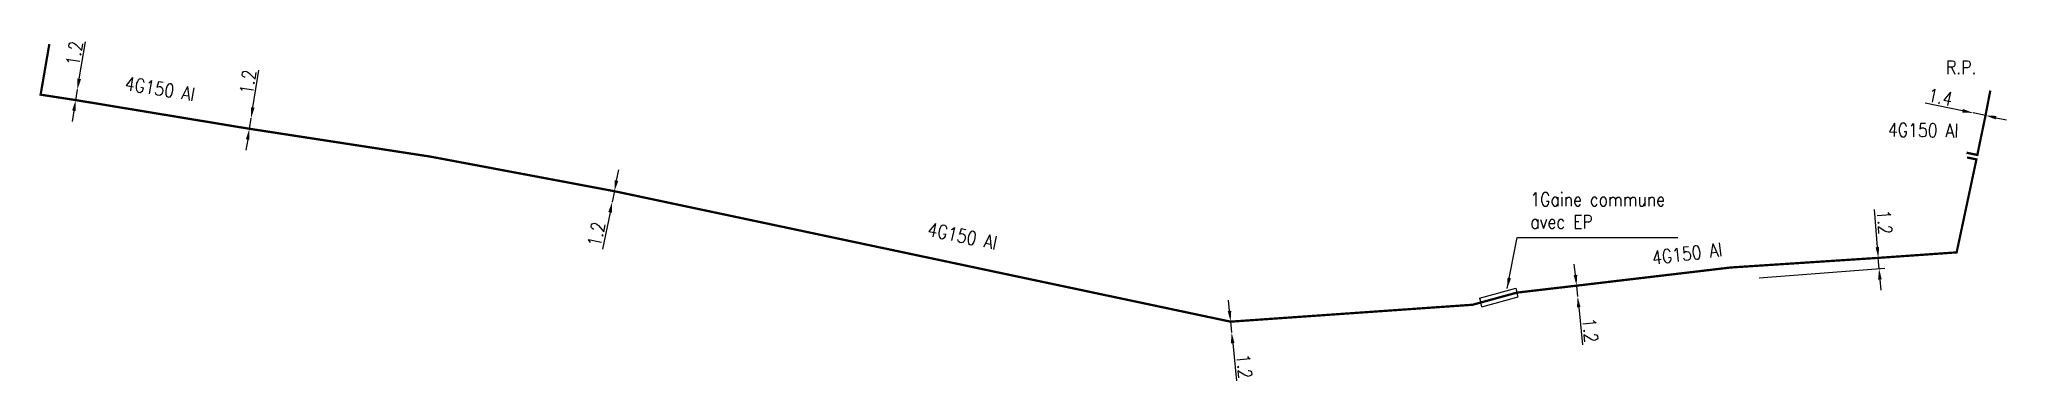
# Model space of a CAD drawing. Header units: millimetres. Extents: x 156000 to 157000, y 155106 to 155655.
# Drawn here: x 156554.7 to 156773.4, y 155105.6 to 155143.5 of the extents above; entities that cross this region are included whole.
import ezdxf
from ezdxf.enums import TextEntityAlignment as Align

# ---------------------------------------------------------------- set-up
doc = ezdxf.new("R2010")
doc.units = ezdxf.units.MM
doc.header["$PDMODE"] = 34
doc.linetypes.add('B_ST_Al', pattern=[2000, 1000, 1000])
doc.layers.get('Defpoints').update_dxf_attribs({"linetype": 'CONTINUOUS'})
doc.layers.add('B_100', color=3, linetype='CONTINUOUS')
doc.layers.add('B_400', color=7, linetype='CONTINUOUS')
doc.styles.get("Standard").update_dxf_attribs({"font": 'romans.shx', "width": 0.85})
doc.dimstyles.get("Standard").update_dxf_attribs({"dimtxt": 1.5, "dimasz": 1.2, "dimexe": 0.625, "dimexo": 0.625, "dimgap": 0.25, "dimtad": 1, "dimdec": 1, "dimzin": 0, "dimdsep": 46, "dimtxsty": 'Standard', "dimcen": -0.5, "dimadec": 0, "dimazin": 0, "dimtfac": 1, "dimtdec": 1, "dimtmove": 0, "dimatfit": 3, "dimfxl": 1, "dimtolj": 1, "dimtzin": 0, "dimarcsym": 0})

msp = doc.modelspace()

# ---------------------------------------------------------------- texts
at = {"layer": 'B_100', "linetype": 'Continuous', "width": 0.85}
msp.add_text('R.P.', height=1.5, dxfattribs=at).set_placement((156768.36, 155140.42), align=Align.MIDDLE)
for rotation, p in [(350.4787, (156568.13, 155138.04)), (359.1878, (156764.12, 155133.44)), (348.2309, (156657.33, 155121.68)), (7.0395, (156737.88, 155119.72))]:
    msp.add_text('4G150 Al', height=1.5, rotation=rotation, dxfattribs=at).set_placement(p, align=Align.MIDDLE)
at = {"layer": 'B_400', "linetype": 'Continuous', "insert": (156720.46, 155126.5), "char_height": 1.5, "attachment_point": 1}
msp.add_mtext('\\A1;1Gaine commune \\Pavec EP', dxfattribs=at)

# ---------------------------------------------------------------- blocks, each defined once
blk = doc.blocks.new('*D9')
at = {"layer": 'B_100', "color": 0, "linetype": 'Continuous', "lineweight": -2}
for p, q in [((156559.17, 155139.15), (156559.86, 155143.28)), ((156558.77, 155136.79), (156558.97, 155137.97)), ((156558.57, 155135.6), (156558.37, 155134.42))]:
    blk.add_line(p, q, dxfattribs=at)
at = {"layer": 'B_100', "color": 0, "linetype": 'Continuous'}
for points in [[(156558.97, 155139.19), (156559.36, 155139.12), (156558.97, 155137.97)], [(156558.37, 155135.64), (156558.76, 155135.57), (156558.77, 155136.79)]]:
    blk.add_solid(points, dxfattribs=at)
at = {"layer": 'Defpoints', "color": 0, "linetype": 'Continuous'}
for p in [(156558.97, 155137.97), (156558.97, 155137.97), (156558.77, 155136.79)]:
    blk.add_point(p, dxfattribs=at)
at = {"layer": 'B_100', "color": 0, "linetype": 'Continuous', "insert": (156558.63, 155141.98), "char_height": 1.5, "attachment_point": 5, "rotation": 80.4159}
blk.add_mtext('\\A1;1.2', dxfattribs=at)
blk = doc.blocks.new('*D10')
at = {"layer": 'B_100', "color": 0, "linetype": 'Continuous', "lineweight": -2}
for p, q in [((156578.46, 155135.97), (156579.12, 155140.1)), ((156578.08, 155133.6), (156578.27, 155134.78)), ((156577.89, 155132.41), (156577.7, 155131.23))]:
    blk.add_line(p, q, dxfattribs=at)
at = {"layer": 'B_100', "color": 0, "linetype": 'Continuous'}
for points in [[(156578.26, 155136), (156578.65, 155135.94), (156578.27, 155134.78)], [(156577.69, 155132.44), (156578.08, 155132.38), (156578.08, 155133.6)]]:
    blk.add_solid(points, dxfattribs=at)
at = {"layer": 'Defpoints', "color": 0, "linetype": 'Continuous'}
for p in [(156578.08, 155133.6), (156578.27, 155134.78), (156578.27, 155134.78)]:
    blk.add_point(p, dxfattribs=at)
at = {"layer": 'B_100', "color": 0, "linetype": 'Continuous', "insert": (156577.9, 155138.79), "char_height": 1.5, "attachment_point": 5, "rotation": 80.8815}
blk.add_mtext('\\A1;1.2', dxfattribs=at)
blk = doc.blocks.new('*D11')
at = {"layer": 'B_100', "color": 0, "linetype": 'Continuous', "lineweight": -2}
for p, q in [((156618.89, 155127.84), (156619.14, 155129.02)), ((156618.65, 155126.66), (156618.41, 155125.49)), ((156618.17, 155124.31), (156617.33, 155120.21))]:
    blk.add_line(p, q, dxfattribs=at)
at = {"layer": 'B_100', "color": 0, "linetype": 'Continuous'}
for points in [[(156618.7, 155127.88), (156619.09, 155127.8), (156618.65, 155126.66)], [(156617.97, 155124.35), (156618.37, 155124.27), (156618.41, 155125.49)]]:
    blk.add_solid(points, dxfattribs=at)
at = {"layer": 'Defpoints', "color": 0, "linetype": 'Continuous'}
for p in [(156618.41, 155125.49), (156618.41, 155125.49), (156618.65, 155126.66)]:
    blk.add_point(p, dxfattribs=at)
at = {"layer": 'B_100', "color": 0, "linetype": 'Continuous', "insert": (156616.65, 155121.88), "char_height": 1.5, "attachment_point": 5, "rotation": 78.395}
blk.add_mtext('\\A1;1.2', dxfattribs=at)
blk = doc.blocks.new('*D12')
at = {"layer": 'B_100', "color": 0, "linetype": 'Continuous', "lineweight": -2}
for p, q in [((156687.03, 155113.35), (156686.91, 155114.55)), ((156687.14, 155112.16), (156687.26, 155110.96)), ((156687.38, 155109.77), (156687.8, 155105.6))]:
    blk.add_line(p, q, dxfattribs=at)
at = {"layer": 'B_100', "color": 0, "linetype": 'Continuous'}
for points in [[(156687.22, 155113.37), (156686.83, 155113.33), (156687.14, 155112.16)], [(156687.58, 155109.79), (156687.18, 155109.75), (156687.26, 155110.96)]]:
    blk.add_solid(points, dxfattribs=at)
at = {"layer": 'Defpoints', "color": 0, "linetype": 'Continuous'}
for p in [(156687.14, 155112.16), (156687.26, 155110.96), (156687.26, 155110.96)]:
    blk.add_point(p, dxfattribs=at)
at = {"layer": 'B_100', "color": 0, "linetype": 'Continuous', "insert": (156688.65, 155107.19), "char_height": 1.5, "attachment_point": 5, "rotation": 275.7185}
blk.add_mtext('\\A1;1.2', dxfattribs=at)
blk = doc.blocks.new('*D13')
at = {"layer": 'B_100', "color": 0, "linetype": 'Continuous', "lineweight": -2}
for p, q in [((156725.48, 155117.35), (156725.35, 155118.54)), ((156725.6, 155116.16), (156725.72, 155114.96)), ((156725.84, 155113.77), (156726.27, 155109.6))]:
    blk.add_line(p, q, dxfattribs=at)
at = {"layer": 'B_100', "color": 0, "linetype": 'Continuous'}
for points in [[(156725.68, 155117.37), (156725.28, 155117.33), (156725.6, 155116.16)], [(156726.04, 155113.79), (156725.65, 155113.75), (156725.72, 155114.96)]]:
    blk.add_solid(points, dxfattribs=at)
at = {"layer": 'Defpoints', "color": 0, "linetype": 'Continuous'}
for p in [(156725.6, 155116.16), (156725.72, 155114.96), (156725.72, 155114.96)]:
    blk.add_point(p, dxfattribs=at)
at = {"layer": 'B_100', "color": 0, "linetype": 'Continuous', "insert": (156727.11, 155111.19), "char_height": 1.5, "attachment_point": 5, "rotation": 275.8701}
blk.add_mtext('\\A1;1.2', dxfattribs=at)
blk = doc.blocks.new('*D14')
at = {"layer": 'B_100', "color": 0, "linetype": 'Continuous', "lineweight": -2}
for p, q in [((156759.04, 155120.44), (156758.72, 155124.62)), ((156759.23, 155118.05), (156759.14, 155119.25)), ((156759.76, 155119.3), (156759.76, 155119.3)), ((156745.89, 155117.02), (156759.85, 155118.1)), ((156759.32, 155116.85), (156759.41, 155115.66))]:
    blk.add_line(p, q, dxfattribs=at)
at = {"layer": 'B_100', "color": 0, "linetype": 'Continuous'}
for points in [[(156759.24, 155120.46), (156758.84, 155120.43), (156759.14, 155119.25)], [(156759.52, 155116.87), (156759.12, 155116.84), (156759.23, 155118.05)]]:
    blk.add_solid(points, dxfattribs=at)
at = {"layer": 'Defpoints', "color": 0, "linetype": 'Continuous'}
for p in [(156759.14, 155119.25), (156745.27, 155116.97), (156759.23, 155118.05)]:
    blk.add_point(p, dxfattribs=at)
at = {"layer": 'B_100', "color": 0, "linetype": 'Continuous', "insert": (156759.83, 155123.21), "char_height": 1.5, "attachment_point": 5, "rotation": 274.421}
blk.add_mtext('\\A1;1.2', dxfattribs=at)
blk = doc.blocks.new('*D15')
at = {"layer": 'B_100', "color": 0, "linetype": 'Continuous', "lineweight": -2}
for p, q in [((156768.51, 155135.6), (156764.35, 155136.46)), ((156771.06, 155135.08), (156769.69, 155135.36)), ((156772.23, 155134.83), (156773.41, 155134.59))]:
    blk.add_line(p, q, dxfattribs=at)
at = {"layer": 'B_100', "color": 0, "linetype": 'Continuous'}
for points in [[(156768.55, 155135.8), (156768.47, 155135.4), (156769.69, 155135.36)], [(156772.27, 155135.03), (156772.19, 155134.64), (156771.06, 155135.08)]]:
    blk.add_solid(points, dxfattribs=at)
at = {"layer": 'Defpoints', "color": 0, "linetype": 'Continuous'}
for p in [(156769.69, 155135.36), (156769.69, 155135.36), (156771.06, 155135.08)]:
    blk.add_point(p, dxfattribs=at)
at = {"layer": 'B_100', "color": 0, "linetype": 'Continuous', "insert": (156766.04, 155137.13), "char_height": 1.5, "attachment_point": 5, "rotation": 348.3656}
blk.add_mtext('\\A1;1.4', dxfattribs=at)

# ---------------------------------------------------------------- dimensions: what is measured, and where the dimension line sits
at = {"layer": 'B_100', "linetype": 'Continuous'}
for base, p1, p2, angle, picture, middle in [((156558.97, 155137.97), (156558.77, 155136.79), (156558.97, 155137.97), 260.4159, '*D9', (156559.61, 155141.81)), ((156578.27, 155134.78), (156578.08, 155133.6), (156578.27, 155134.78), 260.8815, '*D10', (156578.88, 155138.63)), ((156769.69, 155135.36), (156771.06, 155135.08), (156769.69, 155135.36), 348.3656, '*D15', (156765.84, 155136.15)), ((156618.41, 155125.49), (156618.65, 155126.66), (156618.41, 155125.49), 78.395, '*D11', (156617.63, 155121.67)), ((156759.23, 155118.05), (156759.14, 155119.25), (156745.27, 155116.97), 94.421, '*D14', (156758.84, 155123.13)), ((156725.72, 155114.96), (156725.6, 155116.16), (156725.72, 155114.96), 95.8701, '*D13', (156726.12, 155111.09)), ((156687.26, 155110.96), (156687.14, 155112.16), (156687.26, 155110.96), 95.7185, '*D12', (156687.65, 155107.09))]:
    dim = msp.add_linear_dim(base=base, p1=p1, p2=p2, angle=angle, dimstyle='Standard', dxfattribs=at)
    dim.commit()
    dim.dimension.update_dxf_attribs({"geometry": picture, "text_midpoint": middle, "dimtype": 160})

# ---------------------------------------------------------------- linework, layer by layer
at = {"layer": 'B_100', "linetype": 'B_ST_Al', "const_width": 0.25, "flags": 128}
for points in [[(156555.84, 155143.01), (156554.87, 155137.39), (156558.77, 155136.79), (156578.08, 155133.6), (156598.23, 155130.5), (156618.65, 155126.66), (156687.14, 155112.16), (156714.05, 155114.04), (156718.98, 155115.39), (156725.6, 155116.16), (156742.74, 155118.18), (156759.14, 155119.25), (156767.85, 155119.86), (156770.05, 155130.2), (156769.01, 155130.41)], [(156771.59, 155137.84), (156771.06, 155135.08), (156770.15, 155130.69), (156768.95, 155130.94)]]:
    msp.add_lwpolyline(points, dxfattribs=at)
at = {"layer": 'B_400', "color": 7, "linetype": 'CONTINUOUS'}
for p, q in [((156714.83, 155114.77), (156718.85, 155115.87)), ((156714.83, 155114.77), (156714.96, 155114.28)), ((156715.09, 155113.8), (156714.96, 155114.28)), ((156715.09, 155113.8), (156719.11, 155114.91)), ((156718.85, 155115.87), (156718.98, 155115.39)), ((156719.11, 155114.91), (156718.98, 155115.39))]:
    msp.add_line(p, q, dxfattribs=at)

msp.set_redraw_order([(e.dxf.handle, doc.entitydb.next_handle()) for e in msp.query("TEXT MTEXT ATTDEF DIMENSION ARC_DIMENSION")])  # texts and dimensions are drawn at this point

# ---------------------------------------------------------------- leaders
at = {"layer": 'B_400', "linetype": 'Continuous', "annotation_type": 0, "has_hookline": 1, "hookline_direction": 0, "text_width": 16.39}
msp.add_leader([(156717.89, 155115.83), (156719.01, 155121.5), (156720.21, 155121.5)], dimstyle='Standard', override={"dimgap": 0.25, "dimtad": 1}, dxfattribs=at)

doc.saveas('drawing.dxf')
